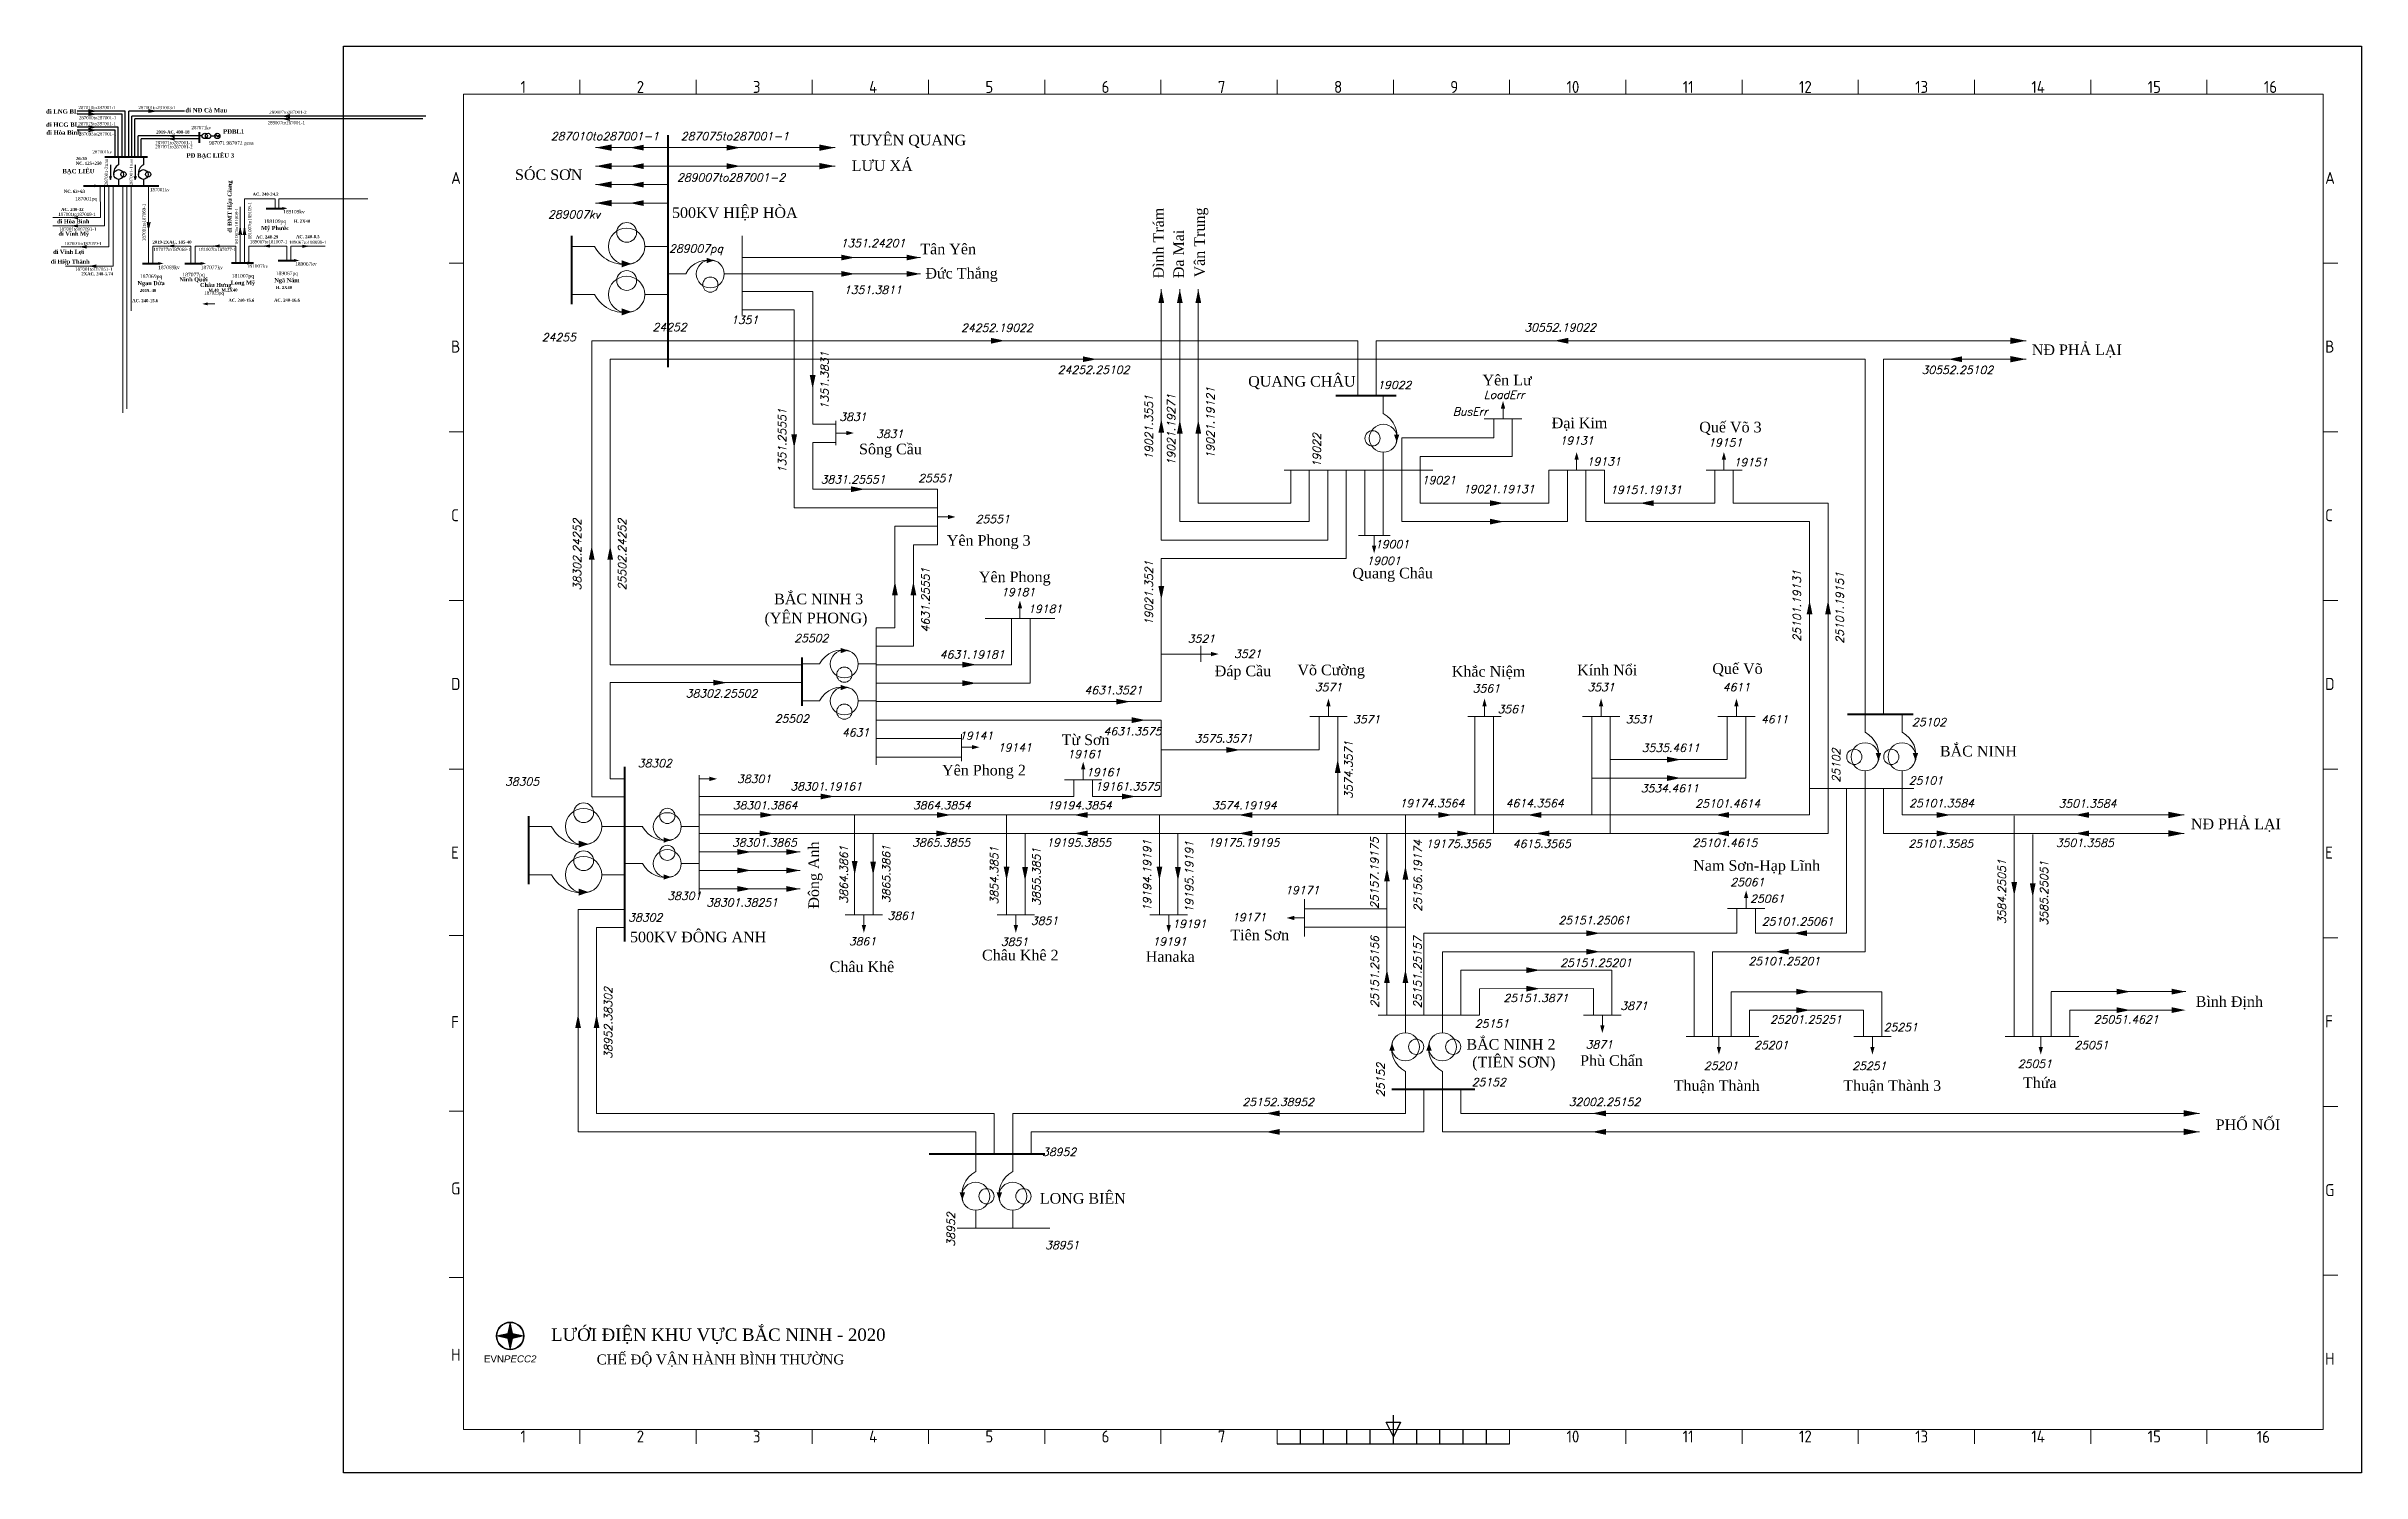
# Model space of a CAD drawing. Header units: millimetres. Extents: x 2783 to 4464, y -473 to 65.
# Drawn here: x 2783 to 3656, y -473 to 65 of the extents above; entities that cross this region are included whole.
import ezdxf
from ezdxf.enums import TextEntityAlignment as Align

# ---------------------------------------------------------------- set-up
doc = ezdxf.new("R2010")
doc.units = ezdxf.units.MM
doc.header["$LTSCALE"] = 6
doc.layers.get('0').update_dxf_attribs({"lineweight": 15})
for name, color, linetype, lineweight in [('00-01-VOLTAGE-TEXT', 6, 'Continuous', 13), ('00-03-PARAMS-TEXT', 2, 'Continuous', 9), ('01-00-110-BUS', 1, 'Continuous', 20), ('01-01-110-BRANCHES-LINE-EXIST', 5, 'Continuous', 9), ('02-00-220-BUS', 1, 'Continuous', 40), ('02-01-220-BRANCH-LINE-EXIST', 3, 'Continuous', 15), ('02-01-500-BRANCH-LINE-EXIST', 6, 'Continuous', 15), ('05-01-500-BUS', 6, 'Continuous', 40), ('10-03-DIRECT', 2, 'Continuous', 13), ('110kV_Bus', 5, 'Continuous', 40), ('110kV_Line', 5, 'Continuous', 13), ('110kV_Line20', 5, 'Continuous', 13), ('220kV_Bus', 4, 'Continuous', 40), ('220kV_Line', 4, 'Continuous', 25), ('Generator', 4, 'Continuous', 25), ('Load', 7, 'Continuous', 15), ('Logo', 7, 'Continuous', 0)]:
    doc.layers.add(name, color=color, linetype=linetype, lineweight=lineweight)
for name, color, linetype in [('00-02-NAME-TEXT', 4, 'Continuous'), ('110kV_Name', 5, 'Continuous'), ('220kV_Name', 3, 'Continuous'), ('KHUNG', 7, 'Continuous'), ('Legend', 7, 'Continuous'), ('MBA', 7, 'Continuous'), ('MBAHH', 7, 'Continuous'), ('PSSE Flow', 2, 'Continuous'), ('PSSE Flow 20', 2, 'Continuous')]:
    doc.layers.add(name, color=color, linetype=linetype)
doc.layers.add('note', color=7, linetype='Continuous', plot=False)
doc.styles.add('110kV', font='timesbd.ttf')
doc.styles.add('220kV', font='timesbd.ttf')
doc.styles.add('ISO Proportional', font='isocp.shx')
doc.styles.add('Legend', font='times.ttf', dxfattribs={"height": 2.5})
doc.styles.add('NAME', font='times.ttf', dxfattribs={"height": 2})
doc.styles.add('PSSE Flow', font='times.ttf')
doc.styles.add('simptext', font='simplex.shx', dxfattribs={"height": 1})

msp = doc.modelspace()

# ---------------------------------------------------------------- texts
at = {"layer": '00-01-VOLTAGE-TEXT', "style": 'simptext', "oblique": 15}
for s, p in [('24255', (2982.95, -43.55)), ('24252', (3024.69, -39.71)), ('1351', (3051.69, -37.02)), ('19022', (3297.73, -61.53)), ('3831', (3092.47, -73.53)), ('BusErr', (3326.48, -71.54)), ('19131', (3376.63, -90.38)), ('19151', (3431.99, -90.67)), ('25551', (3124.78, -96.64)), ('19021', (3314.49, -97.39)), ('19001', (3296.88, -121.55)), ('19181', (3166.18, -145.96)), ('3521', (3223.74, -157.17)), ('25502', (3070.71, -187.31)), ('3571', (3286, -187.57)), ('3561', (3340.5, -183.72)), ('3531', (3388.73, -187.57)), ('4611', (3439.73, -187.57)), ('25102', (3499.2, -188.6)), ('4631', (3093.48, -192.53)), ('19141', (3140.19, -193.73)), ('19161', (3188.06, -207.51)), ('25101', (3498.03, -210.66)), ('19171', (3263.04, -251.94)), ('38301', (3030.22, -254.14)), ('3861', (3110.61, -261.63)), ('25061', (3438.24, -255.17)), ('38302', (3015.5, -262.28)), ('3851', (3164.64, -263.49)), ('19191', (3220.52, -264.66)), ('3871', (3386.77, -295.57)), ('25151', (3334.5, -302.29)), ('25251', (3488.53, -303.67)), ('25201', (3439.74, -310.38)), ('25051', (3560.39, -310.38)), ('25152', (3333.32, -324.34)), ('38952', (3171.42, -350.67)), ('38951', (3172.59, -385.78))]:
    msp.add_text(s, height=3, dxfattribs=at).set_placement(p, align=Align.TOP_RIGHT)
msp.add_text('25051', height=3, rotation=0.00161, dxfattribs=at).set_placement((3539.11, -317.44), align=Align.TOP_RIGHT)
at = {"layer": '00-02-NAME-TEXT', "ltscale": 4, "style": 'NAME'}
for s, p in [('TUYÊN QUANG', (3129.97, 29.3)), ('SÓC SƠN ', (2986.86, 16.24)), ('LƯU XÁ', (3109.83, 19.64)), ('500KV HIỆP HÒA', (3066.47, 1.94)), ('NĐ PHẢ LẠI', (3565.4, -49.74)), ('(YÊN PHONG)', (3092.78, -150.87)), ('BẮC NINH 3', (3091.19, -143.7)), ('BẮC NINH', (3525.9, -201.07)), ('NĐ PHẢ LẠI', (3625.35, -228.51)), ('500KV ĐÔNG ANH', (3054.66, -271.13)), ('BẮC NINH 2', (3352.03, -311.59)), ('(TIÊN SƠN)', (3352.03, -318.29)), ('PHỐ NỐI', (3625.12, -341.9)), ('LONG BIÊN', (3190.13, -369.65))]:
    msp.add_text(s, height=4, dxfattribs=at).set_placement(p, align=Align.MIDDLE_RIGHT)
for s, rotation, p in [('Đình Trám ', 90, (3204.45, -22.9)), ('Vân Trung', 90, (3219.91, -22.48)), ('Đa Mai', 90, (3212.06, -22.76)), ('Tân Yên', 0.04138, (3112.72, -13.77)), ('Đức Thắng', 0.04138, (3114.63, -22.9)), ('QUANG CHÂU', 359.95862, (3236.25, -63.64)), ('Yên Lư', 0.04138, (3324.54, -63.19)), ('Đại Kim', 359.95862, (3350.59, -79.32)), ('Quế Võ 3', 359.95862, (3406.21, -80.89)), ('Sông Cầu', 0.04138, (3089.63, -89.17)), ('Yên Phong 3', 0.04138, (3122.72, -123.63)), ('Yên Phong', 0.04138, (3134.79, -137.37)), ('Quang Châu', 0.04138, (3275.5, -135.96)), ('Đáp Cầu', 359.95862, (3223.63, -172.82)), ('Võ Cường', 359.95862, (3254.79, -172.45)), ('Khắc Niệm', 359.95862, (3312.96, -172.99)), ('Kính Nổi', 359.95862, (3360.19, -172.48)), ('Quế Võ', 359.95862, (3411.13, -171.94)), ('Từ Sơn', 359.95862, (3165.95, -198.77)), ('Yên Phong 2', 0.04138, (3120.91, -210.24)), ('Đông Anh', 90, (3074.56, -260.44)), ('Nam Sơn-Hạp Lĩnh', 359.95862, (3403.94, -246.15)), ('Tiên Sơn', 359.95862, (3229.54, -272.34)), ('Châu Khê 2', 359.95862, (3135.95, -279.94)), ('Hanaka', 359.95862, (3197.64, -280.48)), ('Châu Khê', 359.95862, (3078.56, -284.34)), ('Bình Định', 359.95862, (3593.25, -297.46)), ('Phù Chẩn', 359.95862, (3361.3, -319.69)), ('Thuận Thành', 359.95862, (3396.56, -329.1)), ('Thuận Thành 3', 359.95862, (3460.44, -329.1)), ('Thứa', 359.95862, (3528.16, -328.06))]:
    msp.add_text(s, height=4, rotation=rotation, dxfattribs=at).set_placement(p)
at = {"layer": '00-03-PARAMS-TEXT', "style": 'simptext', "oblique": 15}
for s, p in [('287010to287001-1', (2993.89, 30.74)), ('287075to287001-1', (3042.84, 30.74)), ('289007to287001-2', (3041.42, 15.2)), ('1351.24201', (3094.84, -9.54)), ('1351.3811', (3094.84, -27.17)), ('24252.19022', (3141.58, -41.47)), ('30552.19022', (3353.79, -41.33)), ('24252.25102', (3178.01, -57.27)), ('30552.25102', (3503.44, -57.37)), ('3831.25551', (3087.35, -98.63)), ('19021.19131', (3330.67, -102.26)), ('19151.19131', (3386.13, -102.55)), ('4631.19181', (3132.26, -164.61)), ('38302.25502', (3037.81, -179.28)), ('4631.3521', (3185.48, -178.08)), ('4631.3575', (3192.67, -193.59)), ('3575.3571', (3226.95, -196.27)), ('3535.4611', (3395.41, -199.83)), ('38301.19161', (3077.22, -214.35)), ('19161.3575', (3190.72, -214.35)), ('3534.4611', (3395.08, -215.08)), ('38301.3864', (3054.22, -221.49)), ('3864.3854', (3120.81, -221.49)), ('19194.3854', (3172.66, -221.49)), ('3574.19194', (3234.75, -221.49)), ('19174.3564', (3305.46, -220.71)), ('4614.3564', (3344.21, -220.71)), ('25101.4614', (3416.91, -220.83)), ('25101.3584', (3497.51, -220.7)), ('3501.3584', (3552.5, -220.83)), ('38301.3865', (3053.95, -235.54)), ('3865.3855', (3120.54, -235.54)), ('19195.3855', (3172.39, -235.54)), ('19175.19195', (3234.48, -235.54)), ('19175.3565', (3315.37, -235.96)), ('4615.3565', (3346.87, -235.96)), ('25101.4615', (3415.87, -235.64)), ('25101.3585', (3497.18, -235.95)), ('3501.3585', (3551.46, -235.65)), ('38301.38251', (3045.56, -258.12)), ('25151.25061', (3366.66, -264.83)), ('25101.25061', (3443.29, -265.28)), ('25101.25201', (3438.27, -280.23)), ('25151.25201', (3367.32, -280.85)), ('25151.3871', (3344.64, -294.13)), ('25201.25251', (3446.4, -302.23)), ('25051.4621', (3567.06, -302.21)), ('25152.38952', (3247.53, -333.33)), ('32002.25152', (3370.49, -333.32))]:
    msp.add_text(s, height=3, dxfattribs=at).set_placement(p, align=Align.MIDDLE_CENTER)
for s, p in [('289007kv', (2972.42, 1.29)), ('289007pq', (3018.05, -11.61)), ('25502', (3065.22, -158.46)), ('38302', (3006.23, -205.63)), ('38305', (2956.21, -212.53))]:
    msp.add_text(s, height=3, dxfattribs=at).set_placement(p, align=Align.MIDDLE_LEFT)
for s, rotation, p in [('1351.3831', 90, (3079.07, -61.32)), ('19021.3551', 90, (3201.24, -79.04)), ('19021.19271', 90, (3209.63, -79.89)), ('19021.19121', 90, (3224.39, -77.27)), ('1351.25551', 90, (3063.07, -84.07)), ('19021.3521', 90, (3201.24, -141.45)), ('4631.25551', 90, (3117.06, -144.12)), ('25101.19131', 90, (3445.41, -146.29)), ('25101.19151', 90, (3461.52, -147.03)), ('3574.3571', 90, (3276.45, -208.09)), ('19194.19191', 90, (3200.54, -247.94)), ('19195.19191', 90, (3216.44, -248.45)), ('25157.19175', 90, (3286.23, -247.08)), ('25156.19174', 90, (3302.54, -248.05)), ('3864.3861', 90, (3086.29, -247.62)), ('3865.3861', 90, (3102.31, -247.43)), ('3854.3851', 90, (3142.95, -247.94)), ('3855.3851', 90, (3158.85, -248.45)), ('3584.25051', 90, (3522.61, -254.08)), ('3585.25051', 90, (3538.51, -254.6)), ('25151.25156', 90, (3286.33, -284.28)), ('25151.25157', 90, (3302.44, -284.45)), ('25201', 0.00161, (3414.39, -322.06))]:
    msp.add_text(s, height=3, rotation=rotation, dxfattribs=at).set_placement(p, align=Align.BOTTOM_CENTER)
for s, p in [('LoadErr', (3332.73, -69.09)), ('3831', (3101.15, -83.87)), ('19131', (3360, -86.41)), ('19151', (3416, -87.12)), ('25551', (3139.98, -115.96)), ('19001', (3287.26, -131.68)), ('19181', (3149.59, -143.49)), ('3521', (3236.06, -166.79)), ('3571', (3266.48, -179.34)), ('3561', (3325.98, -179.83)), ('3531', (3369.21, -179.34)), ('4611', (3420.21, -179.34)), ('19141', (3148.33, -202.09)), ('19161', (3174.56, -204.59)), ('38301', (3050.07, -213.94)), ('25061', (3424.32, -252.85)), ('19171', (3236.57, -266.09)), ('3861', (3090.92, -275.16)), ('3851', (3148.17, -275.34)), ('19191', (3206.62, -275.22)), ('3871', (3368.52, -314.06)), ('25251', (3470.28, -322.15))]:
    msp.add_text(s, height=3, dxfattribs=at).set_placement(p, align=Align.BOTTOM_CENTER)
for s, p in [('19022', (3262.11, -94.09)), ('25102', (3457.79, -212.94)), ('25152', (3286.15, -331.46)), ('38952', (3124.24, -387.84))]:
    msp.add_text(s, height=3, rotation=90, dxfattribs=at).set_placement(p, align=Align.MIDDLE_LEFT)
for s, p in [('38302.24252', (2983.4, -126.94)), ('25502.24252', (3000.36, -126.94)), ('38952.38302', (2995.11, -303.54))]:
    msp.add_text(s, height=3, rotation=90, dxfattribs=at).set_placement(p, align=Align.MIDDLE_CENTER)
at = {"layer": '110kV_Line', "style": '110kV'}
msp.add_text('Ninh Quới', height=1.54, dxfattribs=at).set_placement((2838.88, -24.01), align=Align.CENTER)
at = {"layer": '110kV_Name', "style": '110kV'}
msp.add_text('đi ĐMT Hậu Giang', height=1.54, rotation=90, dxfattribs=at).set_placement((2853.25, 4.22), align=Align.CENTER)
for s, p in [('đi Hòa Bình', (2793.55, -2.12)), ('đi Vĩnh Mỹ', (2793.76, -6.77)), ('Mỹ Phước', (2869.58, -4.64)), ('đi Hiệp Thành', (2792.38, -17.28)), ('đi Vĩnh Lợi', (2791.79, -13.61)), ('Ngan Dừa', (2822.88, -25.4)), ('Châu Hưng', (2847.24, -26.09)), ('Long Mỹ', (2857.45, -25.24)), ('Ngã Năm', (2874.06, -24.29))]:
    msp.add_text(s, height=1.54, dxfattribs=at).set_placement(p, align=Align.CENTER)
at = {"layer": '220kV_Name', "style": '220kV'}
for s, p in [(' đi LNG BL', (2782.68, 39.28)), (' đi HCG BL', (2782.68, 34.29)), (' đi NĐ Cà Mau', (2835.2, 39.71)), (' đi Hòa Bình', (2782.78, 31.31)), ('PĐBL1', (2850, 31.7)), ('BẠC LIÊU', (2789.46, 16.76)), ('PĐ BẠC LIÊU 3', (2836.19, 22.66))]:
    msp.add_text(s, height=1.65, dxfattribs=at).set_placement(p)
at = {"layer": 'Legend', "style": 'Legend'}
for s, height, p in [('LƯỚI ĐIỆN KHU VỰC BẮC NINH - 2020', 4.6875, (3036.6, -423.39)), ('CHẾ ĐỘ VẬN HÀNH BÌNH THƯỜNG', 3.75, (3037.41, -432.26))]:
    msp.add_text(s, height=height, dxfattribs=at).set_placement(p, align=Align.CENTER)
at = {"layer": 'note', "style": '220kV'}
for s, p in [('2019-AC. 400-18', (2824.81, 31.76)), ('NC. 125+250', (2794.5, 19.96)), ('26-30', (2794.55, 21.74)), ('NC. 63+63', (2790, 9.39)), ('AC. 240-24.2', (2861.13, 8.32)), ('AC. 240-32', (2788.98, 2.57)), ('2019-2XAC. 185-40', (2823.41, -9.74)), ('AC. 240-29', (2862.38, -7.81)), ('H. 2X40', (2876.66, -1.87)), ('AC. 240-0.5', (2877.48, -7.69)), ('2XAC. 240-5.74', (2796.63, -21.71)), ('H. 2X40', (2869.86, -26.85)), ('AC. 240-15.6', (2815.78, -31.81)), ('2019. 40', (2818.68, -27.96)), ('M.40', (2844.5, -27.87)), ('M.2X40', (2849.4, -27.8)), ('AC. 240-15.6', (2852.02, -31.68)), ('AC. 240-16.6', (2869.22, -31.62))]:
    msp.add_text(s, height=1.155, dxfattribs=at).set_placement(p)
at = {"layer": 'PSSE Flow', "style": 'PSSE Flow'}
for s, p in [('287010to287001-1', (2802.54, 41.56)), ('287075to287001-1', (2802.54, 35.47)), ('287010to287001-1', (2802.7, 37.72)), ('287001to291003-1', (2825.13, 41.56)), ('289007to287001-1', (2873.83, 35.85)), ('289007to287001-2', (2874.42, 39.82)), ('287095to287001-1', (2802.7, 31.62)), ('287071to287001-1', (2831.47, 28.33)), ('287071to287001-2', (2831.49, 26.79)), ('187001to187019-1', (2794.98, 1.31)), ('187001to187093-1', (2795.27, -4.25)), ('189067to181007-1', (2867.14, -9.01)), ('189067to189099-1', (2881.89, -9.21)), ('187001to187099-1', (2797.29, -9.69)), ('187077to187069-1', (2830.77, -11.92)), ('181007to187077-1', (2847.83, -11.92)), ('187001to187051-1', (2801.29, -19.33))]:
    msp.add_text(s, height=1.21, dxfattribs=at).set_placement(p, align=Align.MIDDLE_CENTER)
for s, height, p in [('287071kv', 1.21, (2841.8, 33.4)), ('987071 987072 gens', 1.32, (2853.13, 27.57)), ('287001kv', 1.21, (2804.46, 24.25)), ('187001kv', 1.21, (2826.18, 10.01)), ('187001pq', 1.375, (2798.43, 6.5)), ('189109pq', 1.375, (2869.58, -1.99)), ('187069pq', 1.375, (2822.88, -22.74)), ('187077pq', 1.375, (2838.88, -22.1)), ('181007pq', 1.375, (2857.45, -22.58)), ('189067pq', 1.375, (2874.06, -21.63))]:
    msp.add_text(s, height=height, dxfattribs=at).set_placement(p, align=Align.CENTER)
for s, p in [('287001-2tran', (2806.63, 17.24)), ('287001-1tran', (2815.98, 17.24))]:
    msp.add_text(s, height=1.21, rotation=90, dxfattribs=at).set_placement(p, align=Align.CENTER)
for s, p in [('187001to187069-1', (2820.21, -1.75)), ('181007to181008-1', (2855.07, -3.32)), ('181007to189109-1', (2860.04, -1.07))]:
    msp.add_text(s, height=1.21, rotation=90, dxfattribs=at).set_placement(p, align=Align.MIDDLE_CENTER)
for s, height, p in [('189109kv', 1.32, (2872.68, 1.62)), ('189067kv', 1.32, (2877.16, -18.02)), ('187069kv', 1.32, (2825.57, -19.37)), ('187077kv', 1.375, (2841.57, -19.37)), ('181007kv', 1.32, (2858.92, -18.85)), ('187023pq', 1.21, (2842.92, -28.97))]:
    msp.add_text(s, height=height, dxfattribs=at).set_placement(p)

# ---------------------------------------------------------------- blocks, each defined once
blk = doc.blocks.new('load')
blk.add_line((0, 0), (0, -1.96))
blk.add_lwpolyline([(0, -3.4, 0, 0.81, 0), (0, -1.96, 0.81, 0.81, 0)], format="xyseb")
blk = doc.blocks.new('mba tn')
at = {"ltscale": 4}
for p, q in [((0, 0), (0, -2.85)), ((0, -9.04), (0, -11.88))]:
    blk.add_line(p, q, dxfattribs=at)
blk.add_lwpolyline([(-2.15, -7.41, 0, 0.864, 0), (-2.15, -6.19, 0.864, 0.864, 0)], format="xyseb", dxfattribs=at)
for centre, radius in [((0, -6.79), 2.24), ((1.72, -6.8), 1.22)]:
    blk.add_circle(centre, radius, dxfattribs=at)
blk.add_arc((1.87, -6.48), 4.09, 117.2792, 198.5602, dxfattribs=at)
blk = doc.blocks.new('huong di')
at = {"ltscale": 5}
blk.add_line((0, 0), (2, 0), dxfattribs=at)
blk.add_lwpolyline([(2, 0, 0, 0.8, 0), (0, 0, 0.945, 0.945, 0)], format="xyseb")
blk = doc.blocks.new('mui ten')
at = {"layer": '10-03-DIRECT', "color": 6}
blk.add_lwpolyline([(-1.3, 0, 0, 1.08, 0), (1.3, 0, 1.08, 1.08, 0)], format="xyseb", dxfattribs=at)
blk = doc.blocks.new('khung tv2')
at = {"linetype": 'Continuous', "ltscale": 1.6}
blk.add_lwpolyline([(3077.76, -139.66), (3351.43, -139.66), (3351.43, -336.25), (3077.76, -336.25)], close=True, dxfattribs=at)
for points in [[(3094.87, -139.66), (3094.87, -137.54)], [(3111.97, -139.66), (3111.97, -137.54)], [(3129.07, -139.66), (3129.07, -137.54)], [(3146.18, -139.66), (3146.18, -137.54)], [(3163.28, -139.66), (3163.28, -137.54)], [(3180.39, -139.66), (3180.39, -137.54)], [(3197.49, -139.66), (3197.49, -137.54)], [(3214.59, -139.66), (3214.59, -137.54)], [(3231.7, -139.66), (3231.7, -137.54)], [(3248.8, -139.66), (3248.8, -137.54)], [(3265.91, -139.66), (3265.91, -137.54)], [(3283.01, -139.66), (3283.01, -137.54)], [(3300.11, -139.66), (3300.11, -137.54)], [(3317.22, -139.66), (3317.22, -137.54)], [(3334.32, -139.66), (3334.32, -137.54)], [(3075.64, -164.5), (3077.76, -164.5)], [(3351.43, -164.5), (3353.55, -164.5)], [(3075.64, -189.34), (3077.76, -189.34)], [(3351.43, -189.34), (3353.55, -189.34)], [(3075.64, -214.18), (3077.76, -214.18)], [(3351.43, -214.18), (3353.55, -214.18)], [(3075.64, -239.01), (3077.76, -239.01)], [(3351.43, -239.01), (3353.55, -239.01)], [(3075.64, -263.5), (3077.76, -263.5)], [(3351.43, -263.85), (3353.55, -263.85)], [(3075.64, -289.4), (3077.76, -289.4)], [(3351.43, -288.69), (3353.55, -288.69)], [(3075.64, -313.88), (3077.76, -313.88)], [(3351.43, -313.53), (3353.55, -313.53)], [(3094.87, -338.37), (3094.87, -336.25)], [(3111.97, -338.37), (3111.97, -336.25)], [(3129.07, -338.37), (3129.07, -336.25)], [(3146.18, -338.37), (3146.18, -336.25)], [(3163.28, -338.37), (3163.28, -336.25)], [(3180.39, -338.37), (3180.39, -336.25)], [(3197.49, -338.37), (3197.49, -336.25)], [(3231.7, -338.37), (3231.7, -336.25)], [(3248.8, -338.37), (3248.8, -336.25)], [(3265.91, -338.37), (3265.91, -336.25)], [(3283.01, -338.37), (3283.01, -336.25)], [(3300.11, -338.37), (3300.11, -336.25)], [(3317.22, -338.37), (3317.22, -336.25)], [(3334.32, -338.37), (3334.32, -336.25)]]:
    blk.add_lwpolyline(points, dxfattribs=at)
at = {"layer": 'DEFPOINTS', "linetype": 'Continuous', "ltscale": 1.6}
blk.add_lwpolyline([(3060.08, -132.59), (3357.08, -132.59), (3357.08, -342.61), (3060.08, -342.61)], close=True, dxfattribs=at)
at = {"layer": 'KHUNG'}
for p, q in [((3213.53, -335.18), (3215.66, -335.18)), ((3214.59, -337.31), (3213.53, -335.18)), ((3214.59, -336.25), (3214.59, -334.12)), ((3215.66, -335.18), (3214.59, -337.31))]:
    blk.add_line(p, q, dxfattribs=at)
at = {"layer": 'KHUNG', "ltscale": 1.6}
blk.add_line((3197.49, -338.37), (3231.7, -338.37), dxfattribs=at)
for points in [[(3200.91, -338.37), (3200.91, -336.25)], [(3204.33, -338.37), (3204.33, -336.25)], [(3207.75, -338.37), (3207.75, -336.25)], [(3211.17, -338.37), (3211.17, -336.25)], [(3214.59, -338.37), (3214.59, -336.25)], [(3218.02, -338.37), (3218.02, -336.25)], [(3221.44, -338.37), (3221.44, -336.25)], [(3224.86, -338.37), (3224.86, -336.25)], [(3228.28, -338.37), (3228.28, -336.25)]]:
    blk.add_lwpolyline(points, dxfattribs=at)
at = {"linetype": 'Continuous', "ltscale": 1.6, "style": 'ISO Proportional'}
for s, height, p in [('1', 1.77, (3086.13, -139.46)), ('2', 1.77, (3103.24, -139.46)), ('3', 1.77, (3120.34, -139.46)), ('4', 1.77, (3137.44, -139.46)), ('5', 1.77, (3154.55, -139.46)), ('6', 1.77, (3171.65, -139.46)), ('7', 1.77, (3188.76, -139.46)), ('8', 1.77, (3205.86, -139.46)), ('9', 1.77, (3222.96, -139.46)), ('10', 1.768, (3240.07, -139.46)), ('11', 1.768, (3257.17, -139.46)), ('12', 1.768, (3274.28, -139.46)), ('13', 1.768, (3291.38, -139.46)), ('14', 1.768, (3308.48, -139.46)), ('15', 1.768, (3325.59, -139.46)), ('16', 1.768, (3342.69, -139.46)), ('A', 1.77, (3075.93, -152.85)), ('A', 1.77, (3351.71, -152.85)), ('B', 1.77, (3075.93, -177.69)), ('B', 1.77, (3351.71, -177.69)), ('C', 1.77, (3075.93, -202.52)), ('C', 1.77, (3351.71, -202.52)), ('D', 1.77, (3075.93, -227.36)), ('D', 1.77, (3351.71, -227.36)), ('E', 1.77, (3075.93, -252.2)), ('E', 1.77, (3351.71, -252.2)), ('F', 1.77, (3075.93, -277.16)), ('F', 1.77, (3351.71, -277.04)), ('G', 1.77, (3075.93, -301.64)), ('G', 1.77, (3351.71, -301.88)), ('H', 1.77, (3075.93, -326.13)), ('H', 1.77, (3351.71, -326.72)), ('1', 1.77, (3086.13, -338.16)), ('2', 1.77, (3103.24, -338.16)), ('3', 1.77, (3120.34, -338.16)), ('4', 1.77, (3137.44, -338.16)), ('5', 1.77, (3154.55, -338.16)), ('6', 1.77, (3171.65, -338.16)), ('7', 1.77, (3188.76, -338.16)), ('10', 1.768, (3240.07, -338.16)), ('11', 1.768, (3257.17, -338.16)), ('12', 1.768, (3274.28, -338.16)), ('13', 1.768, (3291.38, -338.16)), ('14', 1.768, (3308.48, -338.16)), ('15', 1.768, (3325.59, -338.16)), ('16', 1.768, (3341.64, -338.22))]:
    blk.add_text(s, height=height, dxfattribs=at).set_placement(p)
blk = doc.blocks.new('Logo PECC2 black')
at = {"layer": 'Logo'}
h = blk.add_hatch(color=7, dxfattribs=at)
h.paths.add_polyline_path([(-63, 0, 1), (63, 0, 1)])
h.paths.add_polyline_path([(60, 0, -1), (-60, 0, -1)], flags=16)
h = blk.add_hatch(color=7, dxfattribs=at)
h.paths.add_polyline_path([(60, 0), (11, 11), (0, 60), (-11, 11), (-60, 0), (-11, -11), (0, -60), (11, -11)])
h.paths.add_polyline_path([(7, -7), (0, -36), (-7, -7), (-36, 0), (-7, 7), (0, 36), (7, 7), (36, 0)], flags=16)
h = blk.add_hatch(color=255, dxfattribs=at)
h.paths.add_polyline_path([(36, 0), (7, 7), (0, 36), (-7, 7), (-36, 0), (-7, -7), (0, -36), (7, -7)])
h.paths.add_polyline_path([(15, 0), (4, -4), (0, -15), (-4, -4), (-15, 0), (-4, 4), (0, 15), (4, 4)], flags=16)
blk.add_hatch(color=7, dxfattribs=at).paths.add_polyline_path([(4, -4), (15, 0), (4, 4), (0, 15), (-4, 4), (-15, 0), (-4, -4), (0, -15)])
at = {"layer": 'Logo', "color": 7}
for points in [[(11, 11), (60, 0), (11, -11), (0, -60), (-11, -11), (-60, 0), (-11, 11), (0, 60)], [(-4, 4), (0, 15), (4, 4), (15, 0), (4, -4), (0, -15), (-4, -4), (-15, 0)]]:
    blk.add_lwpolyline(points, close=True, dxfattribs=at)
at = {"layer": 'Logo', "color": 255}
blk.add_lwpolyline([(-7, 7), (0, 36), (7, 7), (36, 0), (7, -7), (0, -36), (-7, -7), (-36, 0)], close=True, dxfattribs=at)
at = {"layer": 'Logo', "color": 7}
for radius in [63, 60]:
    blk.add_circle((0, 0), radius, dxfattribs=at)
at = {"layer": 'Logo', "insert": (0, -104), "char_height": 31.5, "attachment_point": 5}
blk.add_mtext_dynamic_manual_height_columns('{\\fHelvetica-Black|b0|i0|c0|p34;\\C7;EVN\\fHelvetica-Black|b0|i1|c0|p34;PECC2}', width=236.45, gutter_width=100, heights=[0], dxfattribs=at)
blk = doc.blocks.new('*U50')
for points in [[(0, 7), (0, 9)], [(2.84, 6.06), (2.5, 7), (2.16, 6.06)], [(2.5, 2.5), (2.5, 7)]]:
    blk.add_lwpolyline(points)
blk.add_lwpolyline([(0, 0), (0, 2.5, 0.31334), (1.51, 5.5, -0.06873)], format="xyb")
for centre, radius in [((-1.5, 5.45), 0.8), ((0, 5.5), 1.5)]:
    blk.add_circle(centre, radius)
blk = doc.blocks.new('*U51')
at = {"layer": 'PSSE Flow 20'}
blk.add_lwpolyline([(1.58, 0.34), (0, 0), (1.58, -0.34)], dxfattribs=at)
blk = doc.blocks.new('*U57')
blk.add_line((0, 0), (0, -1.96))
blk.add_lwpolyline([(0, -3.4, 0, 0.81, 0), (0, -1.96, 0.81, 0.81, 0)], format="xyseb")
blk = doc.blocks.new('*U58')
blk.add_line((0, 0), (0, -1.96))
blk.add_lwpolyline([(0, -3.4, 0, 0.81, 0), (0, -1.96, 0.81, 0.81, 0)], format="xyseb")
blk = doc.blocks.new('*U59')
blk.add_line((0, 0), (0, -1.96))
blk.add_lwpolyline([(0, -3.4, 0, 0.81, 0), (0, -1.96, 0.81, 0.81, 0)], format="xyseb")
blk = doc.blocks.new('*U52')
at = {"layer": 'MBAHH'}
for p, q in [((2.7, 0), (0, 0)), ((11.9, 0), (16.3, 0))]:
    blk.add_line(p, q, dxfattribs=at)
for centre in [(5.6, 0), (9.1, 0), (19.1, 0)]:
    blk.add_circle(centre, 2.86, dxfattribs=at)
for centre, radius, start, end in [((18.2, 0), 0.902, 357.4672, 214.2118), ((20, 0.2), 0.91, 192.8425, 33.3291)]:
    blk.add_arc(centre, radius, start, end, dxfattribs=at)
blk = doc.blocks.new('*U60')
blk.add_line((0, 0), (0, -1.96))
blk.add_lwpolyline([(0, -3.4, 0, 0.81, 0), (0, -1.96, 0.81, 0.81, 0)], format="xyseb")
blk = doc.blocks.new('*U61')
blk.add_line((0, 0), (0, -1.96))
blk.add_lwpolyline([(0, -3.4, 0, 0.81, 0), (0, -1.96, 0.81, 0.81, 0)], format="xyseb")
blk = doc.blocks.new('*U62')
blk.add_line((0, 0), (0, -1.96))
blk.add_lwpolyline([(0, -3.4, 0, 0.81, 0), (0, -1.96, 0.81, 0.81, 0)], format="xyseb")
blk = doc.blocks.new('*U63')
blk.add_line((0, 0), (0, -1.96))
blk.add_lwpolyline([(0, -3.4, 0, 0.81, 0), (0, -1.96, 0.81, 0.81, 0)], format="xyseb")
blk = doc.blocks.new('*U55')
at = {"layer": 'PSSE Flow 20'}
blk.add_lwpolyline([(1.58, 0.34), (0, 0), (1.58, -0.34)], dxfattribs=at)

# ---------------------------------------------------------------- linework, layer by layer
at = {"layer": '01-00-110-BUS', "ltscale": 4}
for p, q in [((3045.56, -6.85), (3045.56, -36.62)), ((3080.92, -85.73), (3080.92, -76.52)), ((3325.21, -75.82), (3339.32, -75.82)), ((3305.83, -95.09), (3249.82, -95.1)), ((3349.55, -95.09), (3370.45, -95.09)), ((3408.82, -95.09), (3422.41, -95.09)), ((3119.18, -123.24), (3119.18, -102.33)), ((3277.81, -119.74), (3289.75, -119.74)), ((3096.04, -154.54), (3096.04, -206.18)), ((3137.16, -151.09), (3163.33, -151.09)), ((3218.35, -161.34), (3218.35, -167.41)), ((3259.43, -188.03), (3273.53, -188.03)), ((3319.01, -188.03), (3331.57, -188.03)), ((3362.16, -188.03), (3376.26, -188.03)), ((3413.16, -188.03), (3427.26, -188.03)), ((3128.21, -204.83), (3128.21, -194.65)), ((3029.35, -255.65), (3029.35, -210.12)), ((3167.03, -211.85), (3181.13, -211.85)), ((3487.09, -215.18), (3447.75, -215.19)), ((3257.52, -271), (3257.52, -256.89)), ((3416.81, -260.39), (3430.91, -260.39)), ((3098.5, -262.73), (3084.4, -262.73)), ((3155.75, -262.73), (3141.64, -262.73)), ((3213.34, -262.73), (3199.24, -262.73)), ((3285.23, -300.55), (3323.37, -300.55)), ((3376.74, -300.55), (3362.64, -300.55)), ((3401.25, -308.65), (3428.61, -308.65)), ((3478.5, -308.65), (3464.39, -308.65)), ((3521.49, -308.65), (3549.26, -308.65)), ((3126.62, -380.83), (3161.46, -380.83))]:
    msp.add_line(p, q, dxfattribs=at)
at = {"layer": '01-01-110-BRANCHES-LINE-EXIST', "ltscale": 4}
for p, q in [((3045.56, -14.99), (3112.74, -14.99)), ((3045.56, -21.15), (3072.15, -21.15)), ((3112.74, -21.15), (3072.15, -21.15)), ((3045.56, -27.78), (3072.15, -27.78)), ((3045.56, -34.75), (3065.18, -34.75)), ((3065.18, -109.3), (3065.18, -34.75)), ((3072.15, -77.78), (3072.15, -27.78)), ((3203.51, -26.9), (3203.51, -121.51)), ((3210.48, -26.9), (3210.48, -114.54)), ((3217.45, -26.9), (3217.45, -107.58)), ((3080.92, -77.78), (3072.15, -77.78)), ((3328.78, -75.82), (3328.78, -82.97)), ((3335.75, -75.82), (3335.75, -89.94)), ((3072.15, -102.33), (3072.15, -84.75)), ((3080.92, -84.75), (3072.15, -84.75)), ((3294.11, -95.09), (3294.11, -82.97)), ((3294.11, -82.97), (3328.78, -82.97)), ((3252.3, -95.1), (3252.3, -107.58)), ((3259.27, -95.1), (3259.27, -114.55)), ((3266.23, -95.1), (3266.23, -121.51)), ((3273.2, -95.1), (3273.2, -128.48)), ((3280.17, -95.1), (3280.17, -119.74)), ((3287.14, -95.1), (3287.14, -119.74)), ((3294.11, -95.1), (3294.11, -114.55)), ((3301.07, -89.94), (3301.07, -95.09)), ((3301.07, -89.94), (3335.75, -89.94)), ((3301.07, -107.58), (3301.07, -95.09)), ((3349.55, -95.09), (3349.55, -107.58)), ((3356.51, -95.09), (3356.51, -114.55)), ((3363.48, -95.09), (3363.48, -114.55)), ((3370.45, -95.09), (3370.45, -107.58)), ((3412.05, -95.1), (3412.05, -107.58)), ((3419.02, -95.1), (3419.02, -107.58)), ((3119.18, -102.33), (3072.15, -102.33)), ((3119.18, -109.3), (3065.18, -109.3)), ((3217.45, -107.58), (3252.3, -107.58)), ((3301.07, -107.58), (3349.55, -107.58)), ((3370.45, -107.58), (3412.05, -107.58)), ((3419.02, -107.58), (3454.73, -107.58)), ((3454.72, -215.19), (3454.73, -107.58)), ((3119.18, -116.27), (3103.14, -116.27)), ((3103.14, -154.54), (3103.14, -116.27)), ((3266.23, -121.51), (3203.51, -121.51)), ((3210.48, -121.51), (3203.51, -121.51)), ((3259.27, -114.55), (3210.48, -114.54)), ((3294.11, -114.55), (3356.51, -114.55)), ((3363.48, -114.55), (3412.05, -114.55)), ((3412.05, -114.55), (3447.76, -114.55)), ((3447.75, -215.19), (3447.76, -114.55)), ((3119.18, -123.24), (3110.11, -123.23)), ((3110.11, -161.51), (3110.11, -123.23)), ((3273.2, -128.48), (3203.51, -128.48)), ((3203.51, -128.48), (3203.51, -182.41)), ((3103.14, -154.54), (3096.04, -154.54)), ((3147.08, -151.09), (3147.08, -163.57)), ((3147.08, -168.47), (3147.08, -151.09)), ((3154.05, -175.44), (3154.05, -151.09)), ((3110.11, -161.51), (3096.04, -161.51)), ((3218.35, -164.46), (3203.51, -164.46)), ((3147.08, -168.47), (3096.04, -168.47)), ((3154.05, -175.44), (3096.04, -175.44)), ((3203.51, -182.41), (3096.04, -182.41)), ((3203.51, -189.38), (3096.04, -189.38)), ((3203.51, -189.38), (3203.51, -218.16)), ((3263, -188.03), (3263, -200.6)), ((3269.97, -188.03), (3269.97, -225.12)), ((3321.67, -188.03), (3321.67, -225.12)), ((3328.64, -188.03), (3328.64, -232.1)), ((3365.73, -188.03), (3365.73, -225.12)), ((3372.69, -188.03), (3372.69, -232.1)), ((3416.73, -188.03), (3416.73, -204.26)), ((3423.69, -188.03), (3423.69, -211.23)), ((3128.21, -196.35), (3096.04, -196.35)), ((3263, -200.6), (3203.51, -200.6)), ((3128.21, -203.32), (3096.04, -203.32)), ((3372.69, -204.26), (3416.73, -204.26)), ((3170.6, -211.85), (3170.6, -218.16)), ((3177.57, -211.85), (3177.57, -218.16)), ((3365.73, -211.23), (3423.69, -211.23)), ((3447.75, -215.19), (3447.76, -225.12)), ((3454.72, -215.19), (3454.72, -232.09)), ((3461.69, -215.19), (3461.69, -269.7)), ((3468.66, -215.19), (3468.66, -276.68)), ((3475.63, -215.19), (3475.63, -232.09)), ((3482.59, -215.19), (3482.6, -225.12)), ((3170.6, -218.16), (3029.35, -218.15)), ((3447.76, -225.12), (3029.35, -225.12)), ((3087.97, -262.73), (3087.97, -225.12)), ((3145.21, -262.73), (3145.21, -225.12)), ((3203.51, -218.16), (3177.57, -218.16)), ((3202.81, -262.73), (3202.81, -225.12)), ((3295.49, -300.55), (3295.49, -225.12)), ((3482.6, -225.12), (3588.94, -225.12)), ((3524.88, -225.48), (3524.88, -275.53)), ((3454.72, -232.1), (3029.35, -232.09)), ((3094.93, -262.73), (3094.93, -232.09)), ((3152.18, -262.73), (3152.18, -232.09)), ((3209.77, -262.73), (3209.77, -232.09)), ((3288.53, -300.55), (3288.53, -232.1)), ((3475.63, -232.09), (3588.94, -232.09)), ((3531.84, -232.45), (3531.84, -275.32)), ((3067.41, -239.06), (3029.35, -239.06)), ((3067.41, -246.03), (3029.35, -246.03)), ((3067.41, -253), (3029.35, -253)), ((3257.52, -260.48), (3288.53, -260.47)), ((3420.37, -260.39), (3420.37, -269.71)), ((3427.34, -260.39), (3427.34, -269.71)), ((3257.52, -267.44), (3295.49, -267.44)), ((3302.46, -300.55), (3302.46, -269.71)), ((3302.46, -269.71), (3420.37, -269.71)), ((3427.34, -269.71), (3461.69, -269.7)), ((3309.43, -300.55), (3309.43, -276.68)), ((3309.43, -276.68), (3404.22, -276.68)), ((3404.22, -276.67), (3404.22, -308.65)), ((3411.19, -276.67), (3411.19, -308.65)), ((3411.19, -276.68), (3468.66, -276.68)), ((3524.88, -275.53), (3524.88, -308.65)), ((3531.84, -275.32), (3531.84, -308.65)), ((3316.4, -300.55), (3316.4, -283.64)), ((3316.4, -283.64), (3373.25, -283.64)), ((3373.25, -300.55), (3373.25, -283.64)), ((3323.37, -290.61), (3366.29, -290.6)), ((3323.37, -300.55), (3323.37, -290.61)), ((3366.29, -300.55), (3366.29, -290.6)), ((3418.16, -308.65), (3418.16, -291.74)), ((3418.16, -291.74), (3475.01, -291.74)), ((3475.01, -308.65), (3475.01, -291.74)), ((3538.81, -291.72), (3589.48, -291.72)), ((3538.81, -308.65), (3538.81, -291.74)), ((3425.12, -298.71), (3468.04, -298.7)), ((3425.12, -308.65), (3425.12, -298.71)), ((3468.04, -308.65), (3468.04, -298.7)), ((3545.78, -298.69), (3588.7, -298.68)), ((3545.78, -308.65), (3545.78, -298.71))]:
    msp.add_line(p, q, dxfattribs=at)
at = {"layer": '02-00-220-BUS', "ltscale": 4}
for p, q in [((3017.61, 31.2), (3017.61, -56.35)), ((3292.01, -67.15), (3269.25, -67.15)), ((3068.09, -165.8), (3068.09, -183.93)), ((3486.77, -187.24), (3462.11, -187.24)), ((3001.4, -272.87), (3001.4, -207.02)), ((3290.4, -328.5), (3321.58, -328.5)), ((3116, -352.88), (3159.68, -352.88))]:
    msp.add_line(p, q, dxfattribs=at)
at = {"layer": '02-01-220-BRANCH-LINE-EXIST', "ltscale": 4}
for p, q in [((3017.61, 26.44), (2990.38, 26.44)), ((3017.61, 26.44), (3080.62, 26.44)), ((3017.61, 19.47), (2990.38, 19.47)), ((3017.61, 19.47), (3080.62, 19.47)), ((3017.61, 12.5), (2990.38, 12.5)), ((3017.61, 5.54), (2990.38, 5.54)), ((3277.5, -46.35), (2988.9, -46.35)), ((2988.9, -46.35), (2988.9, -218.24)), ((3277.5, -67.15), (3277.5, -46.35)), ((3523.38, -46.35), (3284.47, -46.35)), ((3284.47, -67.15), (3284.47, -46.35)), ((3468.66, -53.32), (2995.87, -53.32)), ((2995.87, -168.47), (2995.87, -53.32)), ((3468.66, -187.24), (3468.66, -53.32)), ((3475.63, -187.24), (3475.63, -53.32)), ((3523.38, -53.32), (3475.63, -53.32)), ((3068.09, -168.47), (2995.87, -168.47)), ((3068.09, -175.24), (2995.87, -175.24)), ((2995.87, -211.48), (2995.87, -175.24)), ((3001.4, -211.48), (2995.87, -211.48)), ((3001.4, -218.24), (2988.9, -218.24)), ((3001.4, -260.74), (2983.76, -260.74)), ((2983.76, -344.6), (2983.76, -260.74)), ((3001.4, -267.5), (2990.73, -267.5)), ((2990.73, -337.63), (2990.73, -267.5)), ((3295.49, -328.5), (3295.49, -337.63)), ((3302.46, -328.5), (3302.46, -344.6)), ((3309.43, -328.5), (3309.43, -344.58)), ((3316.39, -328.5), (3316.4, -337.61)), ((2990.73, -337.63), (3140.55, -337.63)), ((3140.55, -352.88), (3140.55, -337.63)), ((3295.49, -337.63), (3147.52, -337.63)), ((3147.52, -352.88), (3147.52, -337.63)), ((3316.4, -337.61), (3588.71, -337.62)), ((2983.76, -344.6), (3133.59, -344.6)), ((3133.59, -352.88), (3133.59, -344.6)), ((3302.46, -344.6), (3154.49, -344.6)), ((3154.49, -352.88), (3154.49, -344.6)), ((3309.43, -344.58), (3589.37, -344.59))]:
    msp.add_line(p, q, dxfattribs=at)
at = {"layer": '05-01-500-BUS'}
for p, q in [((2981.28, -6.8), (2981.28, -32.57)), ((2965.07, -225.58), (2965.07, -251.25))]:
    msp.add_line(p, q, dxfattribs=at)
at = {"layer": '110kV_Bus'}
for p, q in [((2797.38, 12.04), (2825.76, 12.04)), ((2866.28, 3.55), (2872.88, 3.55)), ((2819.58, -17.2), (2826.18, -17.2)), ((2835.58, -17.2), (2842.18, -17.2)), ((2853.18, -17.04), (2861.45, -17.04)), ((2870.76, -16.09), (2877.36, -16.09))]:
    msp.add_line(p, q, dxfattribs=at)
at = {"layer": '110kV_Line'}
for p, q in [((2803.84, 0.07), (2803.73, 12.05)), ((2805.33, -3.09), (2805.34, 12.05)), ((2806.94, -10.95), (2806.95, 12.05)), ((2808.55, -18.25), (2808.56, 12.05)), ((2812.2, -73.55), (2812.2, 12.04)), ((2813.78, -71.98), (2813.78, 12.04)), ((2815.36, -35.09), (2815.36, 12.04)), ((2821.91, -10.69), (2821.91, 12.04)), ((2803.82, 0.07), (2785.87, 0.07)), ((2856.48, -17.04), (2856.48, 4.11)), ((2858.09, -17.04), (2858.1, 7.16)), ((2858.1, 7.16), (2869.58, 7.16)), ((2869.58, 3.55), (2869.58, 7.16)), ((2871.07, 3.5), (2871.07, 7.16)), ((2871.07, 7.16), (2904.55, 7.16)), ((2805.33, -3.09), (2785.88, -3.09)), ((2806.94, -10.95), (2788.98, -10.95)), ((2821.91, -17.2), (2821.91, -10.69)), ((2823.53, -17.2), (2823.53, -10.69)), ((2837.91, -10.69), (2823.53, -10.69)), ((2837.91, -17.2), (2837.91, -10.69)), ((2852.67, -10.69), (2839.53, -10.69)), ((2839.53, -17.2), (2839.53, -10.69)), ((2854.86, -10.69), (2852.67, -10.69)), ((2854.86, -17.04), (2854.86, -10.69)), ((2858.1, -17.04), (2858.1, -10.69)), ((2859.71, -17.04), (2859.72, -10.69)), ((2873.16, -10.69), (2859.72, -10.69)), ((2874.06, -10.69), (2873.16, -10.69)), ((2874.06, -16.09), (2874.06, -10.69)), ((2875.55, -16.15), (2875.55, -10.69)), ((2888.43, -10.71), (2875.55, -10.71)), ((2808.55, -18.25), (2790.59, -18.25))]:
    msp.add_line(p, q, dxfattribs=at)
at = {"layer": '220kV_Bus'}
for p, q in [((2841.14, 28.28), (2841.14, 32.27)), ((2805.44, 23.04), (2821.53, 23.04))]:
    msp.add_line(p, q, dxfattribs=at)
at = {"layer": '220kV_Line'}
for p, q in [((2813.05, 40.21), (2795.05, 40.21)), ((2811.95, 39.11), (2795.05, 39.11)), ((2811.95, 23.04), (2811.95, 39.11)), ((2813.05, 23.04), (2813.05, 40.21)), ((2814.47, 23.04), (2814.47, 40.21)), ((2835.49, 40.21), (2814.47, 40.21)), ((2815.6, 23.04), (2815.6, 38.37)), ((2926.42, 38.37), (2815.6, 38.37)), ((2925.32, 37.27), (2816.75, 37.27)), ((2816.75, 23.04), (2816.75, 37.27)), ((2810.46, 34.11), (2795.05, 34.11)), ((2809.36, 33.01), (2795.05, 33.01)), ((2809.36, 23.04), (2809.36, 33.01)), ((2810.46, 23.04), (2810.46, 34.11)), ((2818.05, 23.04), (2818.05, 30.86)), ((2841.14, 30.86), (2818.05, 30.86)), ((2819.15, 23.04), (2819.15, 29.76)), ((2841.14, 29.76), (2819.15, 29.76))]:
    msp.add_line(p, q, dxfattribs=at)

# ---------------------------------------------------------------- block references
at = {"xscale": 2.56038823968629, "yscale": 2.56038823968629, "zscale": 2.56038823968629}
msp.add_blockref('khung tv2', (-4939.65, 404.13), dxfattribs=at)
at = {"layer": '00-01-VOLTAGE-TEXT'}
for p, xscale, yscale, zscale, rotation in [((3005.85, 26.44), 2.006777203199817, 2.006777203199817, 2.006777203199817, 6.832466445e-07), ((3042.38, 26.44), -2.006777203199817, 2.006777203199817, 2.006777203199361, 359.9999993167632), ((3005.85, 19.47), 2.006777203199817, 2.006777203199817, 2.006777203199817, 6.832466445e-07), ((3042.38, 19.47), -2.006777203199817, 2.006777203199817, 2.006777203199361, 359.9999993167632), ((3005.85, 12.5), 2.006777203199817, 2.006777203199817, 2.006777203199817, 6.832466445e-07), ((3005.85, 5.54), 2.006777203199817, 2.006777203199817, 2.006777203199817, 6.832466445e-07), ((3085.5, -14.99), 2.006777203199817, 2.006777203199817, 2.006777203199817, 180.0000006832466), ((3110.12, -14.99), 2.006777203199817, 2.006777203199817, 2.006777203199817, 180.0000006832466), ((3085.5, -21.15), 2.006777203199817, 2.006777203199817, 2.006777203199817, 180.0000006832466), ((3110.12, -21.15), 2.006777203199817, 2.006777203199817, 2.006777203199817, 180.0000006832466), ((3203.51, -29.52), 2.006777203199817, 2.006777203199817, 2.006777203199817, 270.0000013664933), ((3210.48, -29.52), 2.006777203199817, 2.006777203199817, 2.006777203199817, 270.0000013664933), ((3217.45, -29.52), 2.006777203199817, 2.006777203199817, 2.006777203199817, 270.0000013664933), ((3141.96, -46.35), 2.006777203199817, 2.006777203199817, 2.006777203199817, 180.0000006832466), ((3176.56, -53.32), 2.006777203199817, 2.006777203199817, 2.006777203199817, 180.0000006832466), ((3354.21, -46.35), 2.006777203199817, 2.006777203199817, 2.006777203199817, 6.832466445e-07), ((3502.56, -53.32), 2.006777203199817, 2.006777203199817, 2.006777203199817, 6.832466445e-07), ((3072.15, -61.93), 2.006777203199817, 2.006777203199817, 2.006777203199817, 90.00000136649328), ((3203.51, -78.42), 2.006777203199817, 2.006777203199817, 2.006777203199817, 270.0000013664933), ((3210.48, -78.74), 2.006777203199817, 2.006777203199817, 2.006777203199817, 270.0000013664933), ((3217.45, -78.74), 2.006777203199817, 2.006777203199817, 2.006777203199817, 270.0000013664933), ((3065.18, -84.28), 2.006777203199817, 2.006777203199817, 2.006777203199817, 90.00000136649328), ((3089.21, -102.33), 2.006777203199817, 2.006777203199817, 2.006777203199817, 180.0000006832466), ((3329.98, -107.58), 2.006777203199641, 2.006777203199641, 2.006777203199641, 180.0116498951307), ((3386.37, -107.58), 2.006777203200219, 2.006777203200219, 2.006777203200219, 0.0067751830639352), ((3329.94, -114.54), 2.006777203199641, 2.006777203199641, 2.006777203199641, 180.0116498951307), ((2988.9, -126.25), -2.006777203199704, 2.006777203199817, 2.006777203199361, 89.99966987427868), ((2995.87, -126.25), -2.006777203199704, 2.006777203199817, 2.006777203199361, 89.99966987427868), ((3103.14, -139.67), -2.006777203199817, 2.006777203199817, 2.006777203199361, 89.99999863350678), ((3110.11, -139.67), -2.006777203199817, 2.006777203199817, 2.006777203199361, 89.99999863350678), ((3203.51, -141.45), 2.006777203199817, 2.006777203199817, 2.006777203199817, 90.00000136649328), ((3447.76, -146.82), 2.006777203199817, 2.006777203199817, 2.006777203199817, 270.0000013664933), ((3454.72, -146.82), 2.006777203199817, 2.006777203199817, 2.006777203199817, 270.0000013664933), ((3037.28, -175.24), 2.006777203199844, 2.006777203199844, 2.006777203199844, 179.9994356600256), ((3131.21, -168.47), 2.006777203199817, 2.006777203199817, 2.006777203199817, 180.0000006832466), ((3131.21, -175.44), 2.006777203199817, 2.006777203199817, 2.006777203199817, 180.0000006832466), ((3189.17, -182.41), 2.006777203199817, 2.006777203199817, 2.006777203199817, 180.0000006832466), ((3195.01, -189.38), 2.006777203199817, 2.006777203199817, 2.006777203199817, 180.0000006832466), ((3230.64, -200.6), 2.006777203199817, 2.006777203199817, 2.006777203199817, 180.0000006832466), ((3269.97, -206.7), 2.006777203199817, 2.006777203199817, 2.006777203199817, 270.0000013664933), ((3396.71, -204.26), 2.006777203199817, 2.006777203199817, 2.006777203199817, 180.0000006832466), ((3077.77, -218.15), 2.006777203199817, 2.006777203199817, 2.006777203199817, 180.0000006832466), ((3191.27, -218.16), 2.006777203199817, 2.006777203199817, 2.006777203199817, 180.0000006832466), ((3396.67, -211.22), 2.006777203199817, 2.006777203199817, 2.006777203199817, 180.0000006832466), ((3055, -225.12), 2.006777203199817, 2.006777203199817, 2.006777203199817, 180.0000006832466), ((3121.6, -225.12), 2.006777203199817, 2.006777203199817, 2.006777203199817, 180.0000006832466), ((3173.12, -225.12), 2.006777203199817, 2.006777203199817, 2.006777203199817, 6.832466445e-07), ((3235.21, -225.12), 2.006777203199817, 2.006777203199817, 2.006777203199817, 6.832466445e-07), ((3310.53, -225.12), 2.006777203199817, 2.006777203199817, 2.006777203199817, 180.0000013664933), ((3344.05, -225.12), 2.006777203199817, 2.006777203199817, 2.006777203199817, 6.832466445e-07), ((3414.82, -225.12), 2.006777203199817, 2.006777203199817, 2.006777203199817, 6.832466445e-07), ((3498.27, -225.12), 2.00677720319973, 2.00677720319973, 2.00677720319973, 179.9733459950458), ((3550.41, -225.12), 2.006777203199817, 2.006777203199817, 2.006777203199817, 6.832466445e-07), ((3054.8, -232.09), 2.006777203199817, 2.006777203199817, 2.006777203199817, 180.0000006832466), ((3121.39, -232.09), 2.006777203199817, 2.006777203199817, 2.006777203199817, 180.0000006832466), ((3173.12, -232.09), 2.006777203199817, 2.006777203199817, 2.006777203199817, 6.832466445e-07), ((3235.21, -232.09), 2.006777203199817, 2.006777203199817, 2.006777203199817, 6.832466445e-07), ((3317.65, -232.1), 2.006777203199653, 2.006777203199653, 2.006777203199653, 179.9997633600454), ((3347.05, -232.1), 2.006777203199817, 2.006777203199817, 2.006777203199817, 6.832466445e-07), ((3414.82, -232.09), 2.006777203199817, 2.006777203199817, 2.006777203199817, 6.832466445e-07), ((3498.27, -232.09), 2.00677720319973, 2.00677720319973, 2.00677720319973, 179.9733459950458), ((3550.41, -232.09), 2.006777203199817, 2.006777203199817, 2.006777203199817, 6.832466445e-07), ((3046.41, -239.06), 2.006777203199817, 2.006777203199817, 2.006777203199817, 180.0000006832466), ((3064.8, -239.06), 2.006777203199817, 2.006777203199817, 2.006777203199817, 180.0000006832466), ((3087.97, -245.13), 2.006777203199817, 2.006777203199817, 2.006777203199817, 90.00000136649328), ((3094.93, -245.3), 2.006777203199817, 2.006777203199817, 2.006777203199817, 90.00000136649328), ((3145.21, -247.23), 2.006777203199817, 2.006777203199817, 2.006777203199817, 90.00000136649328), ((3152.18, -247.41), 2.006777203199817, 2.006777203199817, 2.006777203199817, 90.00000136649328), ((3202.81, -247.23), 2.006777203199817, 2.006777203199817, 2.006777203199817, 90.00000136649328), ((3209.77, -247.41), 2.006777203199817, 2.006777203199817, 2.006777203199817, 90.00000136649328), ((3288.53, -247.59), 2.006777203199817, 2.006777203199817, 2.006777203199817, 270.0000013664933), ((3295.49, -246.91), 2.006777203199817, 2.006777203199817, 2.006777203199817, 270.0000013664933), ((3046.41, -246.03), 2.006777203199817, 2.006777203199817, 2.006777203199817, 180.0000006832466), ((3046.41, -253), 2.006777203199817, 2.006777203199817, 2.006777203199817, 180.0000006832466), ((3064.8, -246.03), 2.006777203199817, 2.006777203199817, 2.006777203199817, 180.0000006832466), ((3064.8, -253), 2.006777203199817, 2.006777203199817, 2.006777203199817, 180.0000006832466), ((3524.88, -253.02), 2.006777203199817, 2.006777203199817, 2.006777203199817, 90.00000136649328), ((3531.84, -253.56), 2.006777203199817, 2.006777203199817, 2.006777203199817, 90.00000136649328), ((3366.29, -269.71), 2.006777203199817, 2.006777203199817, 2.006777203199817, 180.0000006832466), ((3444.22, -269.7), 2.006777203199817, 2.006777203199817, 2.006777203199817, 6.832466445e-07), ((3366.25, -276.68), 2.006777203199817, 2.006777203199817, 2.006777203199817, 180.0000006832466), ((3437.22, -276.67), 2.006777203199817, 2.006777203199817, 2.006777203199817, 6.832466445e-07), ((3288.53, -285.92), 2.006777203199817, 2.006777203199817, 2.006777203199817, 270.0000013664933), ((3295.49, -285.92), 2.006777203199817, 2.006777203199817, 2.006777203199817, 270.0000013664933), ((3343.66, -283.64), 2.006777203199817, 2.006777203199817, 2.006777203199817, 180.0000006832466), ((3343.62, -290.61), 2.006777203199817, 2.006777203199817, 2.006777203199817, 180.0000006832466), ((3445.41, -291.74), 2.006777203199817, 2.006777203199817, 2.006777203199817, 180.0000006832466), ((3566.07, -291.72), 2.006777203199817, 2.006777203199817, 2.006777203199817, 180.0000006832466), ((3586.86, -291.72), 2.006777203199817, 2.006777203199817, 2.006777203199817, 180.0000006832466), ((2983.76, -302.84), -2.006777203199704, 2.006777203199817, 2.006777203199361, 89.99966987427868), ((2990.73, -302.84), -2.006777203199704, 2.006777203199817, 2.006777203199361, 89.99966987427868), ((3445.37, -298.71), 2.006777203199817, 2.006777203199817, 2.006777203199817, 180.0000006832466), ((3566.03, -298.69), 2.006777203199817, 2.006777203199817, 2.006777203199817, 180.0000006832466), ((3586.82, -298.69), 2.006777203199817, 2.006777203199817, 2.006777203199817, 180.0000006832466), ((3245.44, -337.63), 2.006777203199817, 2.006777203199817, 2.006777203199817, 6.832466445e-07), ((3368.4, -337.62), 2.006777203199817, 2.006777203199817, 2.006777203199817, 6.832466445e-07), ((3245.44, -344.6), 2.006777203199817, 2.006777203199817, 2.006777203199817, 6.832466445e-07), ((3368.4, -344.59), 2.006777203199817, 2.006777203199817, 2.006777203199817, 6.832466445e-07)]:
    msp.add_blockref('mui ten', p, dxfattribs=dict(at, xscale=xscale, yscale=yscale, zscale=zscale, rotation=rotation))
at = {"layer": '00-01-VOLTAGE-TEXT', "ltscale": 10}
for p, xscale, yscale, zscale, rotation in [((3332.26, -75.82), 2.000000000000006, 2.000000000000006, 2.000000000000006, 180.0000050089634), ((3080.92, -81.14), -2, 2, 2, 90), ((3360, -95.09), 2.000000000000006, 2.000000000000006, 2.000000000000006, 180.0000050089634), ((3415.49, -95.09), 2.000000000000006, 2.000000000000006, 2.000000000000006, 180.0000050089634), ((3119.18, -112.78), -2, 2, 2, 90), ((3150.24, -151.09), 2.000000000000006, 2.000000000000006, 2.000000000000006, 180.0000050089634), ((3218.35, -164.46), 2.000000000000006, 2.000000000000006, 2.000000000000006, 90.00000500896346), ((3266.48, -188.03), 2.000000000000006, 2.000000000000006, 2.000000000000006, 180.0000050089634), ((3325.29, -188.03), 2.000000000000006, 2.000000000000006, 2.000000000000006, 180.0000050089634), ((3369.21, -188.03), 2.000000000000006, 2.000000000000006, 2.000000000000006, 180.0000050089634), ((3420.21, -188.03), 2.000000000000006, 2.000000000000006, 2.000000000000006, 180.0000050089634), ((3128.21, -199.57), -1.999999999999943, 2, 2, 90), ((3174.08, -211.85), 2.000000000000006, 2.000000000000006, 2.000000000000006, 180.0000050089634), ((3029.35, -211.52), 2.000000000000006, 2.000000000000006, 2.000000000000006, 90.00000500896346), ((3423.86, -260.39), 2.000000000000006, 2.000000000000006, 2.000000000000006, 180.0000050089634), ((3091.45, -262.73), 2.000000000000006, 2.000000000000006, 2.000000000000006, 5.008963459e-06), ((3148.7, -262.73), 2.000000000000006, 2.000000000000006, 2.000000000000006, 5.008963459e-06), ((3206.29, -262.73), 2.000000000000006, 2.000000000000006, 2.000000000000006, 5.008963459e-06), ((3257.52, -263.95), 2.000000000000006, 2.000000000000006, 2.000000000000006, 270.0000050089634), ((3369.69, -300.55), 2.000000000000006, 2.000000000000006, 2.000000000000006, 5.008963459e-06), ((3413.61, -308.65), -2.000000000000005, 1.999999999999993, 2, 0.0016009944988937), ((3471.45, -308.65), 2.000000000000006, 2.000000000000006, 2.000000000000006, 5.008963459e-06), ((3534.88, -308.65), -1.999999999999988, 2, 2, 0.0016009944988937)]:
    msp.add_blockref('load', p, dxfattribs=dict(at, xscale=xscale, yscale=yscale, zscale=zscale, rotation=rotation))
at = {"layer": '00-01-VOLTAGE-TEXT', "ltscale": 10, "xscale": -2, "yscale": 2, "zscale": 2}
msp.add_blockref('load', (3283.69, -119.74), dxfattribs=at)
at = {"layer": '01-01-110-BRANCHES-LINE-EXIST', "ltscale": 4, "yscale": 3, "zscale": 3}
for p, xscale in [((2996.38, 26.44), -3), ((3074.62, 26.44), 3), ((2996.38, 19.47), -3), ((3074.62, 19.47), 3), ((2996.38, 12.5), -3), ((2996.38, 5.54), -3)]:
    msp.add_blockref('huong di', p, dxfattribs=dict(at, xscale=xscale))
at = {"layer": '01-01-110-BRANCHES-LINE-EXIST', "ltscale": 4, "xscale": -3, "yscale": 3, "zscale": 3, "rotation": 180}
for p in [(3523.38, -46.36), (3523.38, -53.32), (3582.94, -225.12), (3582.94, -232.09), (3588.71, -337.62), (3588.71, -344.58)]:
    msp.add_blockref('huong di', p, dxfattribs=at)
at = {"layer": '02-01-220-BRANCH-LINE-EXIST', "ltscale": 4, "zscale": 2.351691961288451}
for p, xscale, yscale, rotation in [((3017.61, -21.15), -2.351806640625002, 2.351806640625, 90.00000250448691), ((3287.14, -67.15), -2.351806640625002, 2.351806640625, 2.5044869378e-06), ((3068.09, -168.19), -2.351806640625002, 2.351806640625, 90.00000250448691), ((3068.09, -182.13), -2.351806640625002, 2.351806640625, 90.00000250448691), ((3468.66, -187.24), -2.351806640625002, 2.351806640625, 2.5044869378e-06), ((3482.6, -187.24), -2.351806640625002, 2.351806640625, 2.5044869378e-06), ((3001.4, -229.53), 2.351806640625002, 2.351806640625002, 89.9999974955131), ((3001.4, -243.46), 2.351806640625002, 2.351806640625002, 89.9999974955131), ((3295.49, -328.5), -2.351806640625002, 2.351806640625, 180.0000025044869), ((3309.43, -328.5), -2.351806640625002, 2.351806640625, 180.0000025044869), ((3133.59, -352.88), 2.351806640625002, 2.351806640625002, 359.9999974955131), ((3147.52, -352.88), 2.351806640625002, 2.351806640625002, 359.9999974955131)]:
    msp.add_blockref('mba tn', p, dxfattribs=dict(at, xscale=xscale, yscale=yscale, rotation=rotation))
at = {"layer": '02-01-500-BRANCH-LINE-EXIST', "ltscale": 4, "xscale": 3.057348632812479, "yscale": 3.057348632812479, "zscale": 3.057199549674986, "rotation": 89.99999749550967}
for p in [(2981.28, -10.78), (2981.28, -28.9), (2965.07, -229.53), (2965.07, -247.64)]:
    msp.add_blockref('mba tn', p, dxfattribs=at)
at = {"layer": '110kV_Line20', "xscale": 1.572047244094128, "yscale": 1.572047244094128, "zscale": 1.572047244094128, "rotation": 270}
for p in [(2856.48, -3.95), (2858.1, -3.95)]:
    msp.add_blockref('*U51', p, dxfattribs=at)
at = {"layer": '220kV_Line', "yscale": 1.31003937007844, "zscale": 1.31003937007844}
for name, p, xscale, rotation in [('*U55', (2801.41, 40.21), 1.31003937007844, 180), ('*U55', (2801.41, 39.11), 1.31003937007844, 180), ('*U55', (2823.99, 40.21), 1.31003937007844, 180), ('*U55', (2801.41, 34.11), 1.31003937007844, 180), ('*U55', (2801.41, 33.01), 1.31003937007844, 180), ('*U51', (2829.59, 30.86), -1.31003937007844, 180), ('*U51', (2829.59, 29.76), -1.31003937007844, 180), ('*U51', (2793.25, 0.07), -1.31003937007844, 180), ('*U51', (2793.27, -3.09), -1.31003937007844, 180), ('*U51', (2821.91, -3.73), -1.31003937007844, 270), ('*U51', (2796.43, -10.95), -1.31003937007844, 180), ('*U51', (2829.51, -10.69), -1.31003937007844, 180), ('*U51', (2846.57, -10.69), -1.31003937007844, 180), ('*U51', (2865.51, -10.66), -1.31003937007844, 180), ('*U51', (2800.07, -18.24), -1.31003937007844, 180)]:
    msp.add_blockref(name, p, dxfattribs=dict(at, xscale=xscale, rotation=rotation))
at = {"layer": '220kV_Line'}
for name, p, xscale, yscale, zscale in [('*U51', (2873.11, 37.27), 1.31003937007844, 1.31003937007844, 1.31003937007844), ('*U51', (2873.13, 38.37), 1.31003937007844, 1.31003937007844, 1.31003937007844), ('*U51', (2881.99, -10.71), -1.31003937007844, 1.31003937007844, 1.31003937007844), ('Logo PECC2 black', (2958.18, -421.52), 0.0833333333334849, 0.0833333333334849, 0.0833333333334849)]:
    msp.add_blockref(name, p, dxfattribs=dict(at, xscale=xscale, yscale=yscale, zscale=zscale))
at = {"layer": 'Generator', "xscale": 0.3500602700837911, "yscale": 0.3500602700837911, "zscale": 0.3500602700837911}
msp.add_blockref('*U52', (2841.14, 30.86), dxfattribs=at)
at = {"layer": 'Load', "xscale": 1.371968503937004, "yscale": 1.371968503937004, "zscale": 1.371968503937004}
for name, p, rotation in [('*U57', (2798.75, 12.04), 90), ('*U62', (2869.58, 3.55), 90), ('*U60', (2822.88, -17.2), 90), ('*U61', (2838.88, -17.2), 90), ('*U59', (2856.48, -17.04), 90), ('*U58', (2874.06, -16.09), 90), ('*U63', (2846.85, -32.46), 270)]:
    msp.add_blockref(name, p, dxfattribs=dict(at, rotation=rotation))
at = {"layer": 'MBA', "xscale": 1.222222667916293, "yscale": 1.222222667916293, "zscale": 1.222222667916293, "rotation": 180}
msp.add_blockref('*U50', (2810.63, 23.04), dxfattribs=at)
at = {"layer": 'MBA', "color": 6, "xscale": 1.222222667916293, "yscale": 1.222222667916293, "zscale": 1.222222667916293, "rotation": 180}
msp.add_blockref('*U50', (2819.98, 23.04), dxfattribs=at)

msp.set_redraw_order([(e.dxf.handle, doc.entitydb.next_handle()) for e in msp.query("TEXT MTEXT ATTDEF DIMENSION ARC_DIMENSION")])  # texts and dimensions are drawn at this point

doc.saveas('drawing.dxf')
